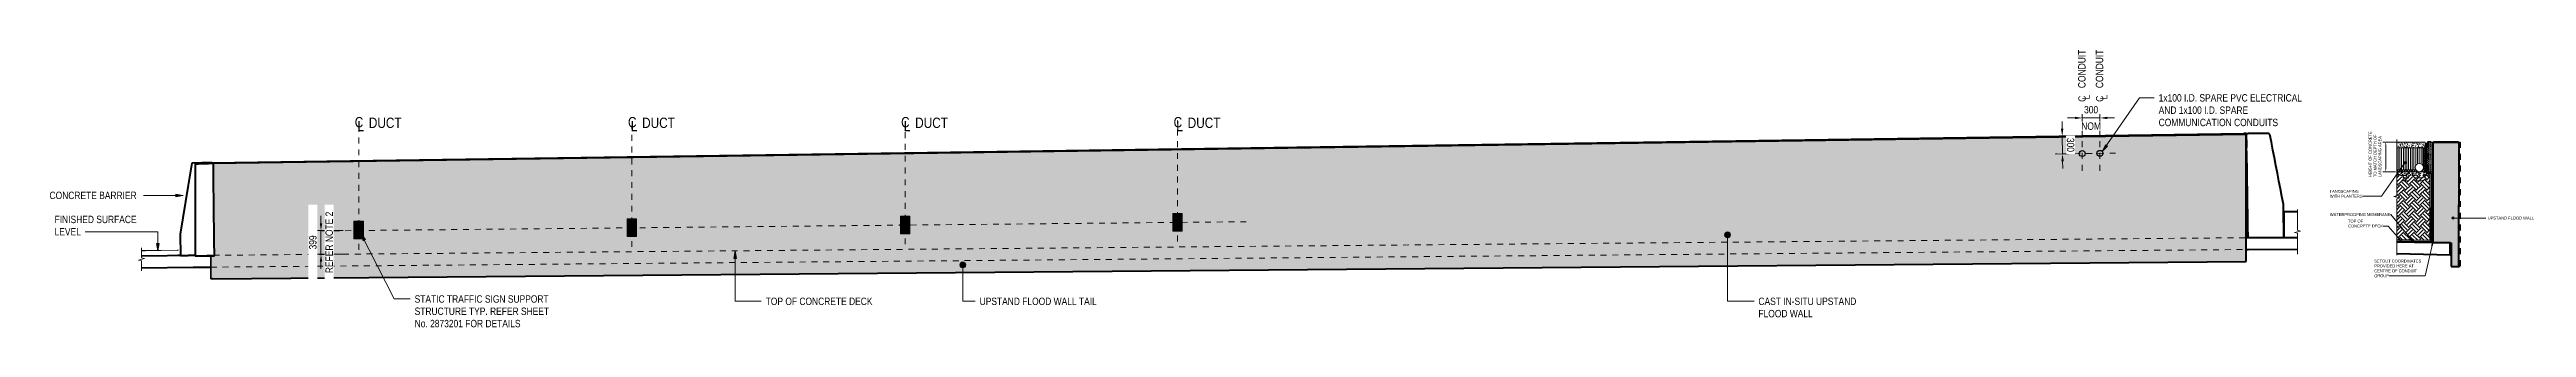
# Model space of a CAD drawing. Header units: metres. Extents: x 311 to 403, y 3 to 1186.
# Drawn here: x 356.38 to 398.44, y 20.37 to 25.07 of the extents above; entities that cross this region are included whole.
import ezdxf

# ---------------------------------------------------------------- set-up
doc = ezdxf.new("R2010")
doc.units = ezdxf.units.M
for name, pattern in [('Dash', [0.00635, 0.003175, -0.003175]), ('JacobsCenter', [0.015, 0.009, -0.0015, 0.003, -0.0015]), ('JacobsDash', [0.0045, 0.003, -0.0015]), ('JacobsDoubleCenter', [0.0255, 0.015, -0.0015, 0.003, -0.0015, 0.003, -0.0015])]:
    doc.linetypes.add(name, pattern=pattern)
doc.layers.get('Defpoints').update_dxf_attribs({"color": 41})
for name, color, linetype, lineweight in [('A-ANNO-DIMS', 7, 'Continuous', 9), ('A-ANNO-NOTE', 7, 'Continuous', 9), ('A-DETL', 7, 'Continuous', 13), ('A-DETL-GENF', 7, 'Continuous', 9), ('A-FLOR', 7, 'Continuous', 50), ('A-FLOR-HDLN', 7, 'JacobsDash', 18), ('A-WALL', 7, 'Continuous', 50), ('A-WALL-HDLN', 7, 'JacobsDash', 18), ('C-TOPO', 7, 'Continuous', 9), ('C-TOPO-HDLN', 7, 'Dash', 9), ('G-ANNO-TEXT', 7, 'Continuous', 9), ('S-BEAM', 7, 'Continuous', 50), ('S-FSTN', 7, 'Continuous', 18)]:
    doc.layers.add(name, color=color, linetype=linetype, lineweight=lineweight)
doc.styles.add('Arial Narrow', font='ARIALN.TTF', dxfattribs={"height": 0.175})
doc.styles.add('Arial Narrow_1', font='ARIALN.TTF', dxfattribs={"height": 0.125})
doc.styles.add('Arial Narrow_3', font='ARIALN.TTF', dxfattribs={"height": 0.05})
doc.dimstyles.new('Dimension_Standard_O__mm_', dxfattribs={"dimscale": 0.3048, "dimtxt": 0.127929, "dimasz": 0.410105, "dimexe": 0.393701, "dimexo": 0.246063, "dimgap": 0.246063, "dimtad": 1, "dimdec": 0, "dimlfac": 1000, "dimzin": 0, "dimdsep": 46, "dimtxsty": 'Arial Narrow_1', "dimsah": 1, "dimcen": 0.09, "dimaunit": 1, "dimadec": 4, "dimazin": 0, "dimtfac": 1, "dimtdec": 4, "dimtix": 1, "dimtmove": 0, "dimatfit": 3, "dimfxl": 1, "dimtvp": 1, "dimtfill": 1, "dimtolj": 1, "dimtzin": 0, "dimlwd": 18, "dimlwe": 18, "dimarcsym": 2})
doc.dimstyles.new('Dimension_Standard_O__mm__1', dxfattribs={"dimscale": 0.3048, "dimtxt": 0.051172, "dimasz": 0.164042, "dimexe": 0.15748, "dimexo": 0.098425, "dimgap": 0.098425, "dimtad": 1, "dimdec": 0, "dimlfac": 1000, "dimzin": 0, "dimdsep": 46, "dimtxsty": 'Arial Narrow_3', "dimsah": 1, "dimcen": 0.09, "dimaunit": 1, "dimadec": 4, "dimazin": 0, "dimtfac": 1, "dimtdec": 4, "dimtix": 1, "dimtmove": 0, "dimatfit": 3, "dimfxl": 1, "dimtvp": 1, "dimtfill": 1, "dimtolj": 1, "dimtzin": 0, "dimlwd": 18, "dimlwe": 18, "dimarcsym": 2})
pattern_1 = [(0, (397.007998, 22.258), (0.00794, 0.01587), [0.00067, -0.0152])]

msp = doc.modelspace()

# ---------------------------------------------------------------- texts
at = {"layer": 'G-ANNO-TEXT', "insert": (395.4094, 22.1941), "char_height": 0.05, "attachment_point": 1, "style": 'Arial Narrow_3', "bg_fill": 3, "box_fill_scale": 1, "bg_fill_color": 256, "bg_fill_transparency": 0}
msp.add_mtext('TOP OF', dxfattribs=at)

# ---------------------------------------------------------------- blocks, each defined once
blk = doc.blocks.new('Barrier Post Column Base Plate-4 Hole - 25mm-9262172-DRG-2873124 - ELEVATION - UPSTAND FLOOD WALL AT SOUTH END')
at = {"layer": 'S-FSTN', "linetype": 'JacobsDash', "lineweight": 9, "true_color": 0xc0c0c0}
h = blk.add_hatch(color=9, dxfattribs=at)
h.paths.add_polyline_path([(327.869, 21.998), (328.029, 21.998), (328.029, 22.298), (327.869, 22.298), (327.869, 22.082)])
h.paths.add_polyline_path([(327.899, 22.026), (327.897, 22.026), (327.895, 22.027), (327.893, 22.029), (327.891, 22.031), (327.89, 22.033), (327.89, 22.035), (327.89, 22.038), (327.891, 22.04), (327.893, 22.042), (327.895, 22.043), (327.897, 22.044), (327.899, 22.045), (327.902, 22.044), (327.904, 22.043), (327.906, 22.042), (327.908, 22.04), (327.908, 22.038), (327.909, 22.035), (327.908, 22.033), (327.908, 22.031), (327.906, 22.029), (327.904, 22.027), (327.902, 22.026)])
h.paths.add_polyline_path([(327.999, 22.026), (327.997, 22.026), (327.995, 22.027), (327.993, 22.029), (327.991, 22.031), (327.99, 22.033), (327.99, 22.035), (327.99, 22.038), (327.991, 22.04), (327.993, 22.042), (327.995, 22.043), (327.997, 22.044), (327.999, 22.045), (328.002, 22.044), (328.004, 22.043), (328.006, 22.042), (328.008, 22.04), (328.008, 22.038), (328.009, 22.035), (328.008, 22.033), (328.008, 22.031), (328.006, 22.029), (328.004, 22.027), (328.002, 22.026)])
h.paths.add_polyline_path([(327.949, 22.078), (327.923, 22.083), (327.899, 22.099), (327.885, 22.121), (327.879, 22.148), (327.885, 22.174), (327.901, 22.198), (327.923, 22.212), (327.949, 22.218), (327.976, 22.212), (327.999, 22.196), (328.014, 22.174), (328.019, 22.148), (328.014, 22.121), (327.999, 22.098), (327.976, 22.083), (327.968, 22.082)])
h.paths.add_polyline_path([(327.949, 22.083), (327.975, 22.088), (327.995, 22.102), (328.009, 22.123), (328.014, 22.148), (328.009, 22.173), (327.995, 22.194), (327.974, 22.208), (327.949, 22.213), (327.924, 22.207), (327.903, 22.194), (327.889, 22.173), (327.884, 22.148), (327.889, 22.123), (327.904, 22.101), (327.924, 22.088), (327.948, 22.083)])
h.paths.add_polyline_path([(327.999, 22.251), (327.997, 22.251), (327.995, 22.252), (327.993, 22.254), (327.991, 22.256), (327.99, 22.258), (327.99, 22.26), (327.99, 22.263), (327.991, 22.265), (327.993, 22.267), (327.995, 22.268), (327.997, 22.269), (327.999, 22.27), (328.002, 22.269), (328.004, 22.268), (328.006, 22.267), (328.008, 22.265), (328.008, 22.263), (328.009, 22.26), (328.008, 22.258), (328.008, 22.256), (328.006, 22.254), (328.004, 22.252), (328.002, 22.251)])
h.paths.add_polyline_path([(327.899, 22.251), (327.897, 22.251), (327.895, 22.252), (327.893, 22.254), (327.891, 22.256), (327.89, 22.258), (327.89, 22.26), (327.89, 22.263), (327.891, 22.265), (327.893, 22.267), (327.895, 22.268), (327.897, 22.269), (327.899, 22.27), (327.902, 22.269), (327.904, 22.268), (327.906, 22.267), (327.908, 22.265), (327.908, 22.263), (327.909, 22.26), (327.908, 22.258), (327.908, 22.256), (327.906, 22.254), (327.904, 22.252), (327.902, 22.251)])
at = {"layer": 'S-FSTN'}
for p, q in [((328.029, 22.298), (327.869, 22.298)), ((327.869, 22.298), (327.869, 21.998)), ((328.029, 21.998), (328.029, 22.298)), ((327.869, 21.998), (328.029, 21.998))]:
    blk.add_line(p, q, dxfattribs=at)
for centre, start_param, end_param in [((327.899, 22.26), 0, 3.141593), ((327.899, 22.035), 0, 3.141593), ((327.899, 22.26), 3.141593, 6.283185), ((327.899, 22.035), 3.141593, 6.283185), ((327.999, 22.26), 0, 3.141593), ((327.999, 22.035), 0, 3.141593), ((327.999, 22.26), 3.141593, 6.283185), ((327.999, 22.035), 3.141593, 6.283185)]:
    blk.add_ellipse(centre, major_axis=(0, 0.0095), ratio=1, start_param=start_param, end_param=end_param, dxfattribs=at)
blk = doc.blocks.new('Barrier Post Column Base Plate-4 Hole - 25mm-V6-DRG-2873124 - ELEVATION - UPSTAND FLOOD WALL AT SOUTH END')
at = {"layer": 'S-FSTN', "linetype": 'JacobsDash', "lineweight": 9, "true_color": 0xc0c0c0}
h = blk.add_hatch(color=9, dxfattribs=at)
h.paths.add_polyline_path([(323.242, 21.953), (323.402, 21.953), (323.402, 22.253), (323.242, 22.253), (323.242, 21.998)])
h.paths.add_polyline_path([(323.372, 21.981), (323.369, 21.981), (323.367, 21.982), (323.365, 21.983), (323.363, 21.985), (323.362, 21.988), (323.362, 21.99), (323.362, 21.993), (323.363, 21.995), (323.365, 21.997), (323.367, 21.998), (323.369, 21.999), (323.372, 22), (323.374, 21.999), (323.376, 21.998), (323.378, 21.997), (323.38, 21.995), (323.381, 21.993), (323.381, 21.99), (323.381, 21.988), (323.38, 21.985), (323.378, 21.983), (323.376, 21.982), (323.374, 21.981)])
h.paths.add_polyline_path([(323.272, 21.981), (323.269, 21.981), (323.267, 21.982), (323.265, 21.983), (323.263, 21.985), (323.262, 21.988), (323.262, 21.99), (323.262, 21.993), (323.263, 21.995), (323.265, 21.997), (323.268, 21.999), (323.269, 21.999), (323.272, 22), (323.274, 21.999), (323.276, 21.998), (323.278, 21.997), (323.28, 21.995), (323.281, 21.993), (323.281, 21.99), (323.281, 21.988), (323.28, 21.985), (323.278, 21.983), (323.276, 21.982), (323.274, 21.981)])
h.paths.add_polyline_path([(323.314, 22.033), (323.288, 22.038), (323.264, 22.054), (323.25, 22.076), (323.244, 22.103), (323.25, 22.129), (323.265, 22.152), (323.288, 22.167), (323.314, 22.172), (323.341, 22.167), (323.364, 22.152), (323.379, 22.129), (323.384, 22.103), (323.378, 22.075), (323.364, 22.053), (323.341, 22.038), (323.339, 22.038)])
h.paths.add_polyline_path([(323.314, 22.038), (323.339, 22.043), (323.36, 22.057), (323.374, 22.078), (323.379, 22.103), (323.374, 22.128), (323.36, 22.148), (323.339, 22.163), (323.314, 22.167), (323.289, 22.163), (323.268, 22.148), (323.254, 22.127), (323.249, 22.103), (323.254, 22.078), (323.269, 22.056), (323.289, 22.043)])
h.paths.add_polyline_path([(323.372, 22.206), (323.369, 22.206), (323.367, 22.207), (323.365, 22.208), (323.363, 22.21), (323.362, 22.213), (323.362, 22.215), (323.362, 22.218), (323.363, 22.22), (323.365, 22.222), (323.367, 22.223), (323.369, 22.224), (323.372, 22.225), (323.374, 22.224), (323.376, 22.223), (323.378, 22.222), (323.38, 22.22), (323.381, 22.218), (323.381, 22.215), (323.381, 22.213), (323.38, 22.21), (323.378, 22.208), (323.376, 22.207), (323.374, 22.206)])
h.paths.add_polyline_path([(323.272, 22.206), (323.269, 22.206), (323.267, 22.207), (323.265, 22.208), (323.263, 22.21), (323.262, 22.213), (323.262, 22.215), (323.262, 22.218), (323.263, 22.22), (323.265, 22.222), (323.267, 22.223), (323.271, 22.225), (323.272, 22.225), (323.274, 22.224), (323.276, 22.223), (323.278, 22.222), (323.28, 22.22), (323.281, 22.218), (323.281, 22.215), (323.281, 22.213), (323.28, 22.21), (323.278, 22.208), (323.276, 22.207), (323.274, 22.206), (323.272, 22.206)])
at = {"layer": 'S-FSTN'}
for p, q in [((323.402, 22.253), (323.242, 22.253)), ((323.242, 22.253), (323.242, 21.953)), ((323.242, 21.953), (323.402, 21.953)), ((323.402, 21.953), (323.402, 22.253))]:
    blk.add_line(p, q, dxfattribs=at)
for centre, start_param, end_param in [((323.272, 22.215), 0, 3.141593), ((323.272, 21.99), 0, 3.141593), ((323.272, 22.215), 3.141593, 6.283185), ((323.272, 21.99), 3.141593, 6.283185), ((323.372, 22.215), 0, 3.141593), ((323.372, 21.99), 0, 3.141593), ((323.372, 22.215), 3.141593, 6.283185), ((323.372, 21.99), 3.141593, 6.283185)]:
    blk.add_ellipse(centre, major_axis=(0, 0.0095), ratio=1, start_param=start_param, end_param=end_param, dxfattribs=at)
blk = doc.blocks.new('Barrier Post Column Base Plate-4 Hole - 25mm-V7-DRG-2873124 - ELEVATION - UPSTAND FLOOD WALL AT SOUTH END')
at = {"layer": 'S-FSTN', "linetype": 'JacobsDash', "lineweight": 9, "true_color": 0xc0c0c0}
h = blk.add_hatch(color=9, dxfattribs=at)
h.paths.add_polyline_path([(318.764, 21.907), (318.764, 22.207), (318.604, 22.207), (318.604, 21.907), (318.709, 21.907)])
h.paths.add_polyline_path([(318.634, 21.935), (318.632, 21.936), (318.63, 21.937), (318.628, 21.938), (318.626, 21.94), (318.625, 21.943), (318.625, 21.945), (318.625, 21.947), (318.626, 21.95), (318.628, 21.952), (318.63, 21.953), (318.632, 21.954), (318.636, 21.954), (318.637, 21.954), (318.639, 21.953), (318.641, 21.952), (318.643, 21.95), (318.644, 21.947), (318.644, 21.945), (318.644, 21.943), (318.643, 21.94), (318.641, 21.938), (318.639, 21.937), (318.636, 21.936)])
h.paths.add_polyline_path([(318.734, 21.935), (318.732, 21.936), (318.73, 21.937), (318.728, 21.938), (318.726, 21.94), (318.725, 21.943), (318.725, 21.945), (318.725, 21.947), (318.726, 21.95), (318.728, 21.952), (318.73, 21.953), (318.732, 21.954), (318.734, 21.954), (318.737, 21.954), (318.739, 21.953), (318.741, 21.952), (318.743, 21.95), (318.744, 21.947), (318.744, 21.945), (318.744, 21.943), (318.743, 21.94), (318.741, 21.938), (318.739, 21.937), (318.737, 21.936)])
h.paths.add_polyline_path([(318.679, 21.988), (318.653, 21.993), (318.629, 22.009), (318.615, 22.031), (318.609, 22.057), (318.615, 22.084), (318.63, 22.107), (318.653, 22.122), (318.679, 22.127), (318.706, 22.122), (318.729, 22.107), (318.744, 22.084), (318.749, 22.057), (318.744, 22.031), (318.729, 22.008), (318.706, 21.993), (318.704, 21.993)])
h.paths.add_polyline_path([(318.679, 21.993), (318.705, 21.998), (318.725, 22.012), (318.739, 22.033), (318.744, 22.057), (318.739, 22.082), (318.725, 22.103), (318.704, 22.117), (318.679, 22.122), (318.654, 22.117), (318.633, 22.103), (318.619, 22.082), (318.614, 22.057), (318.619, 22.033), (318.634, 22.011), (318.654, 21.998)])
h.paths.add_polyline_path([(318.634, 22.16), (318.632, 22.161), (318.63, 22.162), (318.628, 22.163), (318.626, 22.165), (318.625, 22.168), (318.625, 22.17), (318.625, 22.172), (318.626, 22.175), (318.628, 22.177), (318.63, 22.178), (318.632, 22.179), (318.634, 22.179), (318.637, 22.179), (318.639, 22.178), (318.641, 22.177), (318.643, 22.175), (318.644, 22.172), (318.644, 22.17), (318.644, 22.168), (318.643, 22.165), (318.641, 22.163), (318.639, 22.162), (318.637, 22.161)])
h.paths.add_polyline_path([(318.734, 22.16), (318.732, 22.161), (318.73, 22.162), (318.728, 22.163), (318.726, 22.165), (318.725, 22.168), (318.725, 22.17), (318.725, 22.172), (318.726, 22.175), (318.728, 22.177), (318.73, 22.178), (318.732, 22.179), (318.734, 22.179), (318.737, 22.179), (318.739, 22.178), (318.741, 22.177), (318.743, 22.175), (318.744, 22.172), (318.744, 22.17), (318.744, 22.168), (318.743, 22.165), (318.741, 22.163), (318.739, 22.162), (318.737, 22.161)])
at = {"layer": 'S-FSTN'}
for p, q in [((318.764, 22.207), (318.604, 22.207)), ((318.604, 22.207), (318.604, 21.907)), ((318.604, 21.907), (318.764, 21.907)), ((318.764, 21.907), (318.764, 22.207))]:
    blk.add_line(p, q, dxfattribs=at)
for centre, start_param, end_param in [((318.634, 22.17), 0, 3.141593), ((318.634, 21.945), 0, 3.141593), ((318.634, 22.17), 3.141593, 6.283185), ((318.634, 21.945), 3.141593, 6.283185), ((318.734, 22.17), 0, 3.141593), ((318.734, 21.945), 0, 3.141593), ((318.734, 22.17), 3.141593, 6.283185), ((318.734, 21.945), 3.141593, 6.283185)]:
    blk.add_ellipse(centre, major_axis=(0, 0.0095), ratio=1, start_param=start_param, end_param=end_param, dxfattribs=at)
blk = doc.blocks.new('Barrier Post Column Base Plate-4 Hole - 25mm-V8-DRG-2873124 - ELEVATION - UPSTAND FLOOD WALL AT SOUTH END')
at = {"layer": 'S-FSTN', "linetype": 'JacobsDash', "lineweight": 9, "true_color": 0xc0c0c0}
h = blk.add_hatch(color=9, dxfattribs=at)
h.paths.add_polyline_path([(314.074, 21.868), (314.124, 21.868), (314.124, 22.168), (313.964, 22.168), (313.964, 21.868)])
h.paths.add_polyline_path([(313.994, 21.896), (313.992, 21.897), (313.99, 21.898), (313.988, 21.899), (313.986, 21.901), (313.985, 21.903), (313.985, 21.906), (313.985, 21.908), (313.986, 21.911), (313.988, 21.913), (313.991, 21.915), (313.992, 21.915), (313.995, 21.915), (313.997, 21.915), (313.999, 21.914), (314.001, 21.913), (314.003, 21.911), (314.003, 21.908), (314.004, 21.906), (314.003, 21.903), (314.003, 21.901), (314.001, 21.899), (313.999, 21.898), (313.997, 21.897)])
h.paths.add_polyline_path([(314.094, 21.896), (314.092, 21.897), (314.09, 21.898), (314.088, 21.899), (314.086, 21.901), (314.085, 21.903), (314.085, 21.906), (314.085, 21.908), (314.086, 21.911), (314.088, 21.913), (314.091, 21.915), (314.094, 21.915), (314.094, 21.915), (314.097, 21.915), (314.099, 21.914), (314.101, 21.913), (314.103, 21.911), (314.103, 21.908), (314.104, 21.906), (314.103, 21.903), (314.103, 21.901), (314.101, 21.899), (314.099, 21.898), (314.097, 21.897)])
h.paths.add_polyline_path([(314.044, 21.939), (314.018, 21.944), (313.994, 21.96), (313.98, 21.982), (313.974, 22.008), (313.98, 22.035), (313.996, 22.059), (314.018, 22.073), (314.044, 22.078), (314.071, 22.073), (314.094, 22.057), (314.109, 22.035), (314.114, 22.008), (314.108, 21.981), (314.094, 21.959), (314.071, 21.944), (314.069, 21.943)])
h.paths.add_polyline_path([(314.044, 21.944), (314.069, 21.948), (314.09, 21.963), (314.104, 21.984), (314.109, 22.008), (314.104, 22.033), (314.09, 22.055), (314.069, 22.068), (314.044, 22.073), (314.019, 22.068), (313.998, 22.054), (313.984, 22.033), (313.979, 22.008), (313.984, 21.984), (313.999, 21.962), (314.019, 21.948), (314.043, 21.944)])
h.paths.add_polyline_path([(314.094, 22.121), (314.092, 22.122), (314.09, 22.123), (314.088, 22.124), (314.086, 22.126), (314.085, 22.128), (314.085, 22.131), (314.085, 22.133), (314.086, 22.136), (314.088, 22.138), (314.09, 22.139), (314.092, 22.14), (314.094, 22.14), (314.097, 22.14), (314.099, 22.139), (314.101, 22.138), (314.103, 22.136), (314.103, 22.133), (314.104, 22.131), (314.103, 22.128), (314.103, 22.126), (314.101, 22.124), (314.099, 22.123), (314.097, 22.122)])
h.paths.add_polyline_path([(313.994, 22.121), (313.992, 22.122), (313.99, 22.123), (313.988, 22.124), (313.986, 22.126), (313.985, 22.128), (313.985, 22.131), (313.985, 22.133), (313.986, 22.136), (313.988, 22.138), (313.99, 22.139), (313.992, 22.14), (313.994, 22.14), (313.997, 22.14), (313.999, 22.139), (314.001, 22.138), (314.003, 22.136), (314.003, 22.133), (314.004, 22.131), (314.003, 22.128), (314.003, 22.126), (314.001, 22.124), (313.999, 22.123), (313.997, 22.122)])
at = {"layer": 'S-FSTN'}
for p, q in [((314.124, 22.168), (313.964, 22.168)), ((313.964, 22.168), (313.964, 21.868)), ((314.124, 21.868), (314.124, 22.168)), ((313.964, 21.868), (314.124, 21.868))]:
    blk.add_line(p, q, dxfattribs=at)
for centre, start_param, end_param in [((313.994, 22.131), 0, 3.141593), ((313.994, 21.906), 0, 3.141593), ((313.994, 22.131), 3.141593, 6.283185), ((313.994, 21.906), 3.141593, 6.283185), ((314.094, 22.131), 0, 3.141593), ((314.094, 21.906), 0, 3.141593), ((314.094, 22.131), 3.141593, 6.283185), ((314.094, 21.906), 3.141593, 6.283185)]:
    blk.add_ellipse(centre, major_axis=(0, 0.0095), ratio=1, start_param=start_param, end_param=end_param, dxfattribs=at)
blk = doc.blocks.new('Walls 2 - Walls 2-6845191-DRG-2873124 - ELEVATION - UPSTAND FLOOD WALL AT SOUTH END')
at = {"layer": 'A-WALL', "lineweight": 35, "true_color": 0xc0c0c0}
for points in [[(311.566, 23.143), (346.097, 23.638), (346.094, 23.653), (311.56, 23.157), (311.563, 23.146), (311.566, 23.143)], [(311.542, 23.157), (311.563, 23.157), (311.542, 23.158)]]:
    blk.add_hatch(color=9, dxfattribs=at).paths.add_polyline_path(points)
h = blk.add_hatch(color=9, dxfattribs=at)
h.paths.add_polyline_path([(311.562, 21.188), (346.096, 21.487), (346.097, 23.638), (311.566, 23.143), (311.576, 23.133), (311.594, 21.58), (311.563, 21.579), (311.563, 21.578)])
h.paths.add_polyline_path([(314.094, 21.868), (313.964, 21.868), (313.964, 22.168), (314.124, 22.168), (314.124, 21.868), (314.097, 21.868)])
h.paths.add_polyline_path([(313.994, 21.896), (313.997, 21.897), (313.999, 21.898), (314.001, 21.9), (314.003, 21.901), (314.003, 21.903), (314.004, 21.906), (314.003, 21.908), (314.003, 21.911), (314.001, 21.913), (313.997, 21.915), (313.997, 21.915), (313.994, 21.915), (313.991, 21.915), (313.99, 21.914), (313.988, 21.913), (313.986, 21.911), (313.985, 21.908), (313.985, 21.906), (313.985, 21.903), (313.986, 21.901), (313.988, 21.899), (313.99, 21.898), (313.992, 21.897)])
h.paths.add_polyline_path([(314.094, 21.896), (314.097, 21.897), (314.099, 21.898), (314.102, 21.901), (314.103, 21.901), (314.103, 21.903), (314.104, 21.906), (314.103, 21.908), (314.103, 21.911), (314.101, 21.913), (314.097, 21.915), (314.097, 21.915), (314.094, 21.915), (314.091, 21.915), (314.09, 21.914), (314.088, 21.913), (314.086, 21.911), (314.085, 21.908), (314.085, 21.906), (314.085, 21.903), (314.086, 21.901), (314.088, 21.899), (314.09, 21.898), (314.092, 21.897)])
h.paths.add_polyline_path([(318.73, 21.907), (318.604, 21.907), (318.604, 22.207), (318.764, 22.207), (318.764, 21.907), (318.732, 21.907)])
h.paths.add_polyline_path([(318.734, 21.935), (318.737, 21.936), (318.739, 21.937), (318.742, 21.94), (318.743, 21.94), (318.744, 21.943), (318.744, 21.945), (318.744, 21.947), (318.743, 21.95), (318.741, 21.952), (318.739, 21.953), (318.737, 21.954), (318.734, 21.954), (318.732, 21.954), (318.73, 21.953), (318.728, 21.952), (318.726, 21.95), (318.725, 21.947), (318.725, 21.945), (318.725, 21.943), (318.726, 21.94), (318.728, 21.938), (318.73, 21.937), (318.732, 21.936)])
h.paths.add_polyline_path([(318.634, 21.935), (318.637, 21.936), (318.639, 21.937), (318.641, 21.939), (318.643, 21.94), (318.644, 21.943), (318.644, 21.945), (318.644, 21.947), (318.643, 21.95), (318.641, 21.952), (318.639, 21.953), (318.636, 21.954), (318.634, 21.954), (318.632, 21.954), (318.63, 21.953), (318.628, 21.952), (318.626, 21.95), (318.625, 21.947), (318.625, 21.945), (318.625, 21.943), (318.626, 21.94), (318.628, 21.938), (318.63, 21.937), (318.632, 21.936)])
h.paths.add_polyline_path([(323.372, 21.953), (323.242, 21.953), (323.242, 22.253), (323.402, 22.253), (323.402, 21.953), (323.374, 21.953)])
h.paths.add_polyline_path([(323.372, 21.981), (323.374, 21.981), (323.376, 21.982), (323.378, 21.983), (323.38, 21.985), (323.381, 21.988), (323.381, 21.99), (323.381, 21.993), (323.38, 21.995), (323.378, 21.997), (323.376, 21.998), (323.374, 21.999), (323.372, 22), (323.369, 21.999), (323.367, 21.998), (323.365, 21.997), (323.363, 21.995), (323.362, 21.993), (323.362, 21.99), (323.362, 21.988), (323.363, 21.985), (323.365, 21.983), (323.367, 21.982), (323.369, 21.981)])
h.paths.add_polyline_path([(323.272, 21.981), (323.274, 21.981), (323.276, 21.982), (323.279, 21.984), (323.28, 21.985), (323.281, 21.988), (323.281, 21.99), (323.281, 21.993), (323.28, 21.995), (323.278, 21.997), (323.276, 21.998), (323.274, 21.999), (323.272, 22), (323.269, 21.999), (323.267, 21.998), (323.265, 21.997), (323.263, 21.995), (323.262, 21.993), (323.262, 21.99), (323.262, 21.988), (323.263, 21.985), (323.265, 21.983), (323.267, 21.982), (323.269, 21.981)])
h.paths.add_polyline_path([(327.997, 21.998), (327.869, 21.998), (327.869, 22.298), (328.029, 22.298), (328.029, 21.998), (327.999, 21.998)])
h.paths.add_polyline_path([(327.999, 22.026), (328.002, 22.026), (328.004, 22.027), (328.007, 22.03), (328.008, 22.031), (328.008, 22.033), (328.009, 22.035), (328.008, 22.038), (328.008, 22.04), (328.006, 22.042), (328.004, 22.043), (328.002, 22.044), (327.999, 22.045), (327.997, 22.044), (327.995, 22.043), (327.993, 22.042), (327.991, 22.04), (327.99, 22.038), (327.99, 22.035), (327.99, 22.033), (327.991, 22.031), (327.993, 22.029), (327.995, 22.027), (327.997, 22.026)])
h.paths.add_polyline_path([(327.899, 22.026), (327.902, 22.026), (327.904, 22.027), (327.906, 22.029), (327.908, 22.031), (327.908, 22.033), (327.909, 22.035), (327.908, 22.038), (327.908, 22.04), (327.906, 22.042), (327.904, 22.043), (327.902, 22.044), (327.899, 22.045), (327.897, 22.044), (327.895, 22.043), (327.893, 22.042), (327.891, 22.04), (327.89, 22.038), (327.89, 22.035), (327.89, 22.033), (327.891, 22.031), (327.893, 22.029), (327.895, 22.027), (327.897, 22.026)])
h.paths.add_polyline_path([(313.994, 22.121), (313.997, 22.122), (313.999, 22.123), (314.001, 22.124), (314.003, 22.126), (314.003, 22.128), (314.004, 22.131), (314.003, 22.133), (314.001, 22.137), (314.001, 22.138), (313.999, 22.139), (313.997, 22.14), (313.994, 22.14), (313.992, 22.14), (313.99, 22.139), (313.988, 22.138), (313.986, 22.136), (313.985, 22.133), (313.985, 22.131), (313.985, 22.128), (313.986, 22.126), (313.988, 22.124), (313.99, 22.123), (313.992, 22.122)])
h.paths.add_polyline_path([(314.094, 22.121), (314.097, 22.122), (314.099, 22.123), (314.101, 22.124), (314.103, 22.126), (314.103, 22.128), (314.104, 22.131), (314.103, 22.133), (314.103, 22.136), (314.101, 22.138), (314.099, 22.139), (314.097, 22.14), (314.094, 22.14), (314.092, 22.14), (314.089, 22.139), (314.088, 22.138), (314.086, 22.136), (314.085, 22.133), (314.085, 22.131), (314.085, 22.128), (314.086, 22.126), (314.088, 22.124), (314.09, 22.123), (314.092, 22.122)])
h.paths.add_polyline_path([(318.734, 22.16), (318.737, 22.161), (318.739, 22.162), (318.741, 22.163), (318.743, 22.165), (318.744, 22.168), (318.744, 22.17), (318.744, 22.172), (318.743, 22.175), (318.741, 22.177), (318.739, 22.178), (318.737, 22.179), (318.734, 22.179), (318.732, 22.179), (318.73, 22.178), (318.728, 22.177), (318.726, 22.175), (318.725, 22.172), (318.725, 22.17), (318.725, 22.168), (318.726, 22.165), (318.728, 22.163), (318.73, 22.162), (318.732, 22.161)])
h.paths.add_polyline_path([(318.634, 22.16), (318.637, 22.161), (318.639, 22.162), (318.641, 22.163), (318.643, 22.165), (318.644, 22.168), (318.644, 22.17), (318.644, 22.172), (318.641, 22.176), (318.641, 22.177), (318.639, 22.178), (318.637, 22.179), (318.634, 22.179), (318.632, 22.179), (318.63, 22.178), (318.628, 22.177), (318.626, 22.175), (318.625, 22.172), (318.625, 22.17), (318.625, 22.168), (318.626, 22.165), (318.628, 22.163), (318.63, 22.162), (318.632, 22.161)])
h.paths.add_polyline_path([(323.272, 22.206), (323.274, 22.206), (323.276, 22.207), (323.278, 22.208), (323.28, 22.21), (323.281, 22.213), (323.281, 22.215), (323.281, 22.218), (323.279, 22.221), (323.278, 22.222), (323.276, 22.223), (323.274, 22.224), (323.271, 22.225), (323.269, 22.224), (323.267, 22.223), (323.265, 22.222), (323.263, 22.22), (323.262, 22.218), (323.262, 22.215), (323.262, 22.213), (323.263, 22.21), (323.265, 22.208), (323.267, 22.207), (323.271, 22.206)])
h.paths.add_polyline_path([(323.372, 22.206), (323.374, 22.206), (323.376, 22.207), (323.378, 22.208), (323.38, 22.21), (323.381, 22.213), (323.381, 22.215), (323.381, 22.218), (323.38, 22.22), (323.378, 22.222), (323.376, 22.223), (323.374, 22.224), (323.372, 22.225), (323.369, 22.224), (323.367, 22.223), (323.365, 22.222), (323.363, 22.22), (323.362, 22.218), (323.362, 22.215), (323.362, 22.213), (323.363, 22.21), (323.365, 22.208), (323.367, 22.207), (323.369, 22.206)])
h.paths.add_polyline_path([(327.899, 22.251), (327.902, 22.251), (327.904, 22.252), (327.906, 22.254), (327.908, 22.256), (327.908, 22.258), (327.909, 22.26), (327.908, 22.263), (327.906, 22.267), (327.906, 22.267), (327.904, 22.268), (327.902, 22.269), (327.899, 22.27), (327.897, 22.269), (327.895, 22.268), (327.893, 22.267), (327.891, 22.265), (327.89, 22.263), (327.89, 22.26), (327.89, 22.258), (327.891, 22.256), (327.893, 22.254), (327.895, 22.252), (327.897, 22.251)])
h.paths.add_polyline_path([(327.999, 22.251), (328.002, 22.251), (328.004, 22.252), (328.006, 22.254), (328.008, 22.256), (328.008, 22.258), (328.009, 22.26), (328.008, 22.263), (328.008, 22.265), (328.006, 22.267), (328.004, 22.268), (328.002, 22.269), (327.999, 22.27), (327.997, 22.269), (327.994, 22.268), (327.993, 22.267), (327.991, 22.265), (327.99, 22.263), (327.99, 22.26), (327.99, 22.258), (327.991, 22.256), (327.993, 22.254), (327.995, 22.252), (327.997, 22.251)])
h = blk.add_hatch(color=9, dxfattribs=at)
h.paths.add_polyline_path([(311.534, 21.188), (311.562, 21.188), (311.563, 21.58), (311.534, 21.579), (311.534, 21.578)])
h.paths.add_polyline_path([(311.562, 23.146), (311.56, 23.157), (311.542, 23.157), (311.542, 23.15), (311.552, 23.15), (311.561, 23.148)])
at = {"layer": 'A-DETL', "lineweight": 35}
blk.add_line((311.534, 21.188), (311.534, 21.588), dxfattribs=at)
at = {"layer": 'A-WALL'}
for p, q in [((311.542, 23.158), (346.054, 23.653)), ((311.56, 23.157), (346.094, 23.653)), ((346.097, 23.638), (311.566, 23.143)), ((346.094, 23.653), (346.054, 23.653)), ((346.097, 23.638), (346.094, 23.653)), ((346.096, 21.487), (346.097, 23.638)), ((311.542, 23.157), (311.56, 23.157)), ((311.56, 23.157), (311.562, 23.146)), ((311.562, 21.188), (346.096, 21.487)), ((311.562, 21.188), (311.534, 21.188))]:
    blk.add_line(p, q, dxfattribs=at)
at = {"layer": 'A-WALL-HDLN'}
for p, q in [((311.514, 23.157), (311.514, 23.157)), ((311.514, 23.157), (311.514, 23.157)), ((311.514, 23.157), (311.542, 23.157)), ((311.515, 23.157), (311.542, 23.158)), ((311.562, 23.146), (311.563, 23.142)), ((311.566, 23.143), (311.563, 23.142)), ((311.516, 21.59), (311.514, 21.59)), ((311.514, 21.59), (311.514, 21.59)), ((311.534, 21.588), (311.517, 21.59))]:
    blk.add_line(p, q, dxfattribs=at)
blk = doc.blocks.new('CS_DET_BreakLine_ViewScale - Std Break-8561190-DRG-2873124 - ELEVATION - UPSTAND FLOOD WALL AT SOUTH END')
at = {"layer": 'A-DETL-GENF'}
for p, q in [((346.966, 22.368), (346.966, 22.013)), ((347.016, 22.001), (346.916, 21.976)), ((346.916, 21.976), (346.966, 21.963)), ((346.966, 22.013), (347.016, 22.001)), ((346.966, 21.963), (346.966, 21.608))]:
    blk.add_line(p, q, dxfattribs=at)
blk = doc.blocks.new('CS_DET_BreakLine_ViewScale - Std Break-6881856-DRG-2873124 - ELEVATION - UPSTAND FLOOD WALL AT SOUTH END')
at = {"layer": 'A-DETL-GENF'}
for p, q in [((310.305, 21.509), (310.405, 21.534)), ((310.355, 21.496), (310.305, 21.509)), ((310.355, 21.546), (310.355, 21.717)), ((310.405, 21.534), (310.355, 21.546)), ((310.355, 21.326), (310.355, 21.496))]:
    blk.add_line(p, q, dxfattribs=at)
blk = doc.blocks.new('CS_Annot_Centreline Symbol - CS_Annot_Centreline Symbol-1494376-DRG-2873124 - ELEVATION - UPSTAND FLOOD WALL AT SOUTH END')
at = {"layer": 'A-ANNO-NOTE', "char_height": 0.175, "attachment_point": 1, "style": 'Arial Narrow'}
for s, insert, width in [('C  ', (313.977, 23.933), 0.31266), ('L', (314.024, 23.867), 0.0962)]:
    blk.add_mtext(s, dxfattribs=dict(at, insert=insert, width=width))
blk = doc.blocks.new('DIMBLOCK9-DRG-2873124 - ELEVATION - UPSTAND FLOOD WALL AT SOUTH END')
at = {"layer": 'A-ANNO-DIMS', "color": 0, "lineweight": 18, "transparency": 16777216}
for p, q in [((361.363, 22.007), (360.868, 22.007)), ((360.988, 22.132), (360.988, 22.257)), ((360.988, 21.609), (360.988, 22.007)), ((361.363, 21.609), (360.868, 21.609)), ((360.988, 21.484), (360.988, 21.359))]:
    blk.add_line(p, q, dxfattribs=at)
at = {"layer": 'A-ANNO-DIMS', "color": 0, "transparency": 16777216}
for points in [[(360.968, 22.132), (361.009, 22.132), (360.988, 22.007)], [(360.968, 21.484), (361.009, 21.484), (360.988, 21.609)]]:
    blk.add_solid(points, dxfattribs=at)
at = {"layer": 'Defpoints', "color": 0, "transparency": 16777216}
for p in [(361.438, 22.007), (361.438, 21.609)]:
    blk.add_point(p, dxfattribs=at)
at = {"layer": 'A-ANNO-DIMS', "color": 0, "lineweight": 18, "transparency": 16777216, "insert": (360.85, 21.808), "char_height": 0.125, "width": 1.25248, "attachment_point": 5, "rotation": 90, "style": 'Arial Narrow_1', "bg_fill": 3, "box_fill_scale": 1.1, "bg_fill_color": 256, "bg_fill_true_color": 13158600, "bg_fill_transparency": 0}
blk.add_mtext('\\A1;399', dxfattribs=at)
at = {"layer": 'A-ANNO-DIMS', "color": 0, "lineweight": 18, "transparency": 16777216, "insert": (361.128, 21.808), "char_height": 0.125, "width": 1.25248, "attachment_point": 5, "rotation": 90, "style": 'Arial Narrow_1', "bg_fill": 3, "box_fill_scale": 1.1, "bg_fill_color": 256, "bg_fill_true_color": 13158600, "bg_fill_transparency": 0}
blk.add_mtext('\\A1;REFER NOTE 2', dxfattribs=at)
at = {"layer": 'Defpoints', "color": 0, "transparency": 16777216}
blk.add_point((360.988, 22.007), dxfattribs=at)
blk = doc.blocks.new('DIMBLOCK10-DRG-2873124 - ELEVATION - UPSTAND FLOOD WALL AT SOUTH END')
at = {"layer": 'A-ANNO-DIMS', "color": 0, "lineweight": 18, "transparency": 16777216}
for p, q in [((390.896, 23.904), (390.896, 24.037)), ((391.196, 23.904), (391.196, 24.037)), ((390.771, 23.917), (390.646, 23.917)), ((391.196, 23.917), (390.896, 23.917)), ((391.321, 23.917), (391.446, 23.917))]:
    blk.add_line(p, q, dxfattribs=at)
at = {"layer": 'A-ANNO-DIMS', "color": 0, "transparency": 16777216}
for points in [[(390.771, 23.938), (390.771, 23.897), (390.896, 23.917)], [(391.321, 23.938), (391.321, 23.897), (391.196, 23.917)]]:
    blk.add_solid(points, dxfattribs=at)
at = {"layer": 'A-ANNO-DIMS', "color": 0, "lineweight": 18, "transparency": 16777216, "insert": (391.046, 24.056), "char_height": 0.125, "width": 0.40206, "attachment_point": 5, "style": 'Arial Narrow_1', "bg_fill": 3, "box_fill_scale": 1.1, "bg_fill_color": 256, "bg_fill_true_color": 13158600, "bg_fill_transparency": 0}
blk.add_mtext('\\A1;300', dxfattribs=at)
at = {"layer": 'A-ANNO-DIMS', "color": 0, "lineweight": 18, "transparency": 16777216, "insert": (391.046, 23.778), "char_height": 0.125, "width": 0.40206, "attachment_point": 5, "style": 'Arial Narrow_1', "bg_fill": 3, "box_fill_scale": 1.1, "bg_fill_color": 256, "bg_fill_true_color": 13158600, "bg_fill_transparency": 0}
blk.add_mtext('\\A1;NOM', dxfattribs=at)
at = {"layer": 'Defpoints', "color": 0, "transparency": 16777216}
for p in [(390.896, 23.917), (390.896, 23.829), (391.196, 23.829)]:
    blk.add_point(p, dxfattribs=at)
blk = doc.blocks.new('CS_Annot_Centreline Symbol1 - CS_Annot_Centreline Symbol-5070896-DRG-2873124 - ELEVATION - UPSTAND FLOOD WALL AT SOUTH END')
at = {"layer": 'A-ANNO-NOTE', "char_height": 0.125, "attachment_point": 1, "rotation": 90, "style": 'Arial Narrow_1'}
for s, insert, width in [('C  ', (343.246, 24.191), 0.22046), ('L', (343.313, 24.23), 0.0962)]:
    blk.add_mtext(s, dxfattribs=dict(at, insert=insert, width=width))
blk = doc.blocks.new('DIMBLOCK11-DRG-2873124 - ELEVATION - UPSTAND FLOOD WALL AT SOUTH END')
at = {"layer": 'A-ANNO-DIMS', "color": 0, "lineweight": 18, "transparency": 16777216}
for p, q in [((390.638, 23.609), (390.436, 23.606)), ((390.554, 23.733), (390.552, 23.858)), ((390.556, 23.608), (390.56, 23.308)), ((390.573, 23.308), (390.44, 23.306)), ((390.562, 23.183), (390.564, 23.058))]:
    blk.add_line(p, q, dxfattribs=at)
at = {"layer": 'A-ANNO-DIMS', "color": 0, "transparency": 16777216}
for points in [[(390.575, 23.733), (390.533, 23.733), (390.556, 23.608)], [(390.583, 23.184), (390.541, 23.183), (390.56, 23.308)]]:
    blk.add_solid(points, dxfattribs=at)
at = {"layer": 'A-ANNO-DIMS', "color": 0, "lineweight": 18, "transparency": 16777216, "insert": (390.697, 23.46), "char_height": 0.125, "width": 0.2851, "attachment_point": 5, "rotation": 270.8224, "style": 'Arial Narrow_1', "bg_fill": 3, "box_fill_scale": 1.1, "bg_fill_color": 256, "bg_fill_true_color": 13158600, "bg_fill_transparency": 0}
blk.add_mtext('\\A1;300', dxfattribs=at)
at = {"layer": 'Defpoints', "color": 0, "transparency": 16777216}
for p in [(390.713, 23.61), (390.56, 23.308), (390.648, 23.309)]:
    blk.add_point(p, dxfattribs=at)
blk = doc.blocks.new('Walls 2 - Walls 2-6845191-DRG-2873124 - SECTION 2')
at = {"layer": 'A-WALL', "linetype": 'JacobsDash', "lineweight": 18, "true_color": 0xc0c0c0}
for points in [[(-1182.22, 21.4), (-1182.216, 23.493), (-1182.231, 23.508), (-1182.646, 23.509), (-1182.661, 23.494), (-1182.661, 23.49), (-1182.661, 23.006), (-1182.662, 23.006), (-1182.664, 21.807), (-1182.349, 21.8), (-1182.35, 21.4), (-1182.349, 21.4)], [(-1182.231, 23.508), (-1182.231, 23.508), (-1182.349, 23.508)], [(-1182.216, 23.493), (-1182.216, 23.493), (-1182.217, 23.494)]]:
    blk.add_hatch(color=9, dxfattribs=at).paths.add_polyline_path(points)
at = {"layer": 'A-WALL'}
for p, q in [((-1182.661, 23.494), (-1182.664, 21.807)), ((-1182.661, 23.494), (-1182.646, 23.509)), ((-1182.646, 23.509), (-1182.661, 23.494)), ((-1182.661, 23.494), (-1182.661, 23.494)), ((-1182.646, 23.509), (-1182.231, 23.508)), ((-1182.231, 23.508), (-1182.646, 23.509)), ((-1182.646, 23.509), (-1182.646, 23.509)), ((-1182.231, 23.508), (-1182.216, 23.493)), ((-1182.216, 23.493), (-1182.231, 23.508)), ((-1182.231, 23.508), (-1182.231, 23.508)), ((-1182.22, 21.4), (-1182.216, 23.493)), ((-1182.216, 23.493), (-1182.216, 23.493)), ((-1182.664, 21.807), (-1182.349, 21.8)), ((-1182.664, 21.807), (-1182.664, 21.807)), ((-1182.349, 21.8), (-1182.35, 21.4)), ((-1182.35, 21.4), (-1182.22, 21.4))]:
    blk.add_line(p, q, dxfattribs=at)
blk = doc.blocks.new('CS_DET_BreakLine_ViewScale - Std Break-6948473-DRG-2873124 - SECTION 2')
at = {"layer": 'A-DETL-GENF'}
for p, q in [((-1183.275, 22.599), (-1183.275, 23.554)), ((-1183.325, 22.586), (-1183.275, 22.599)), ((-1183.225, 22.561), (-1183.325, 22.586)), ((-1183.275, 22.549), (-1183.225, 22.561)), ((-1183.275, 21.594), (-1183.275, 22.549))]:
    blk.add_line(p, q, dxfattribs=at)
blk = doc.blocks.new('DIMBLOCK12-DRG-2873124 - SECTION 2')
at = {"layer": 'A-ANNO-DIMS', "color": 0, "lineweight": 18, "transparency": 16777216}
for p, q in [((396.69, 23.509), (396, 23.509)), ((396.048, 23.056), (396.048, 23.459)), ((396.214, 23.006), (396, 23.006))]:
    blk.add_line(p, q, dxfattribs=at)
at = {"layer": 'A-ANNO-DIMS', "color": 0, "transparency": 16777216}
for points in [[(396.04, 23.459), (396.057, 23.459), (396.048, 23.509)], [(396.04, 23.056), (396.057, 23.056), (396.048, 23.006)]]:
    blk.add_solid(points, dxfattribs=at)
at = {"layer": 'Defpoints', "color": 0, "transparency": 16777216}
for p in [(396.048, 23.509), (396.72, 23.509), (396.244, 23.006)]:
    blk.add_point(p, dxfattribs=at)
at = {"layer": 'A-ANNO-DIMS', "color": 0, "lineweight": 18, "transparency": 16777216, "insert": (395.989, 23.257), "char_height": 0.05, "attachment_point": 5, "rotation": 90, "style": 'Arial Narrow_3', "bg_fill": 3, "box_fill_scale": 1.1, "bg_fill_color": 256, "bg_fill_true_color": 13158600, "bg_fill_transparency": 0}
blk.add_mtext('\\A1;\u200e', dxfattribs=at)

# ---------------------------------------------------------------- hatches: boundary and pattern name
at = {"layer": 'A-DETL-GENF'}
h = msp.add_hatch(dxfattribs=at)
h.set_pattern_fill('FP_9', color=256, style=0, pattern_type=2)
h.set_pattern_definition([(0, (397.007998, 22.258), (0.08128, 0.02032), [0.00671, -0.05425, 0.00671, -0.37937]), (0, (397.007998, 22.258), (0.08128, 0.02032), [-0.06767, -0.05425, 0.00671, -0.11521, -0.2032]), (0, (397.007998, 22.258), (0.08128, 0.02032), [-0.24384, 0.00671, -0.05425, 0.00671, -0.13553]), (0, (397.007998, 22.258), (0.08128, 0.02032), [-0.31151, -0.03393, 0.00671, -0.09489]), (120, (397.038998, 22.268), (-0.05823764, 0.06023054), [0.00671, -0.05425, 0.00671, -0.37937]), (120, (397.038998, 22.268), (-0.05823764, 0.06023054), [-0.06767, -0.05425, 0.00671, -0.11521, -0.2032]), (120, (397.038998, 22.268), (-0.05823764, 0.06023054), [-0.24384, 0.00671, -0.05425, 0.00671, -0.13553]), (120, (397.038998, 22.268), (-0.05823764, 0.06023054), [-0.31151, -0.03393, 0.00671, -0.09489]), (240, (397.048998, 22.309), (-0.02304236, -0.08055054), [0.00671, -0.05425, 0.00671, -0.37937]), (240, (397.048998, 22.309), (-0.02304236, -0.08055054), [-0.06767, -0.05425, 0.00671, -0.11521, -0.2032]), (240, (397.048998, 22.309), (-0.02304236, -0.08055054), [-0.24384, 0.00671, -0.05425, 0.00671, -0.13553]), (240, (397.048998, 22.309), (-0.02304236, -0.08055054), [-0.31151, -0.03393, 0.00671, -0.09489])])
h.paths.add_polyline_path([(396.72, 23.4089), (396.72, 23.5089), (396.2359, 23.5089), (396.2359, 23.4089), (396.69, 23.4089)])
h = msp.add_hatch(dxfattribs=at)
h.set_pattern_fill('FP_8', color=256, style=0, pattern_type=2)
h.set_pattern_definition([(45, (397.007998, 22.258), (-0.0212132, 0.0212132), []), (135, (397.007998, 22.258), (-0.0212132, -0.0212132), [])])
h.paths.add_polyline_path([(396.62, 23.0061), (396.6019, 23.0085), (396.585, 23.0155), (396.5706, 23.0266), (396.5621, 23.0377), (396.2359, 23.0377), (396.2359, 23.0061), (396.6077, 23.0061)])
h.paths.add_polyline_path([(396.72, 23.0061), (396.72, 23.4089), (396.69, 23.4089), (396.69, 23.0377), (396.678, 23.0377), (396.6695, 23.0266), (396.655, 23.0155), (396.6382, 23.0085), (396.62, 23.0061), (396.69, 23.0061)])
h = msp.add_hatch(dxfattribs=at)
h.set_pattern_fill('FP_10', color=256, style=0, pattern_type=2)
h.set_pattern_definition([(90, (397.007998, 22.258), (-0.03, 2e-18), [])])
h.paths.add_polyline_path([(396.69, 23.0761), (396.69, 23.4089), (396.2359, 23.4089), (396.2359, 23.0377), (396.5621, 23.0377), (396.5594, 23.0411), (396.5524, 23.058), (396.55, 23.0761), (396.5524, 23.0942), (396.5594, 23.1111), (396.5706, 23.1256), (396.585, 23.1367), (396.6019, 23.1437), (396.62, 23.1461), (396.6382, 23.1437), (396.655, 23.1367), (396.6695, 23.1256), (396.6807, 23.1111), (396.6877, 23.0942)])
h.paths.add_polyline_path([(396.6877, 23.0377), (396.69, 23.0377), (396.69, 23.0761), (396.6877, 23.058), (396.6807, 23.0411), (396.678, 23.0377), (396.6807, 23.0377)])
h = msp.add_hatch(dxfattribs=at)
h.set_pattern_fill('FP_12', color=256, style=0, pattern_type=2)
h.set_pattern_definition(pattern_1)
h.paths.add_polyline_path([(396.75, 23.006), (396.8492, 23.006), (396.85, 23.506), (396.75, 23.506), (396.75, 23.0061)])
h = msp.add_hatch(dxfattribs=at)
h.set_pattern_fill('FP_12', color=256, style=0, pattern_type=2)
h.set_pattern_definition(pattern_1)
h.paths.add_polyline_path([(396.8492, 23.006), (396.85, 23.006), (396.85, 23.4905)])
h = msp.add_hatch(dxfattribs=at)
h.set_pattern_fill('FP_11', color=256, style=0, pattern_type=2)
h.set_pattern_definition([(315, (397.008, 22.258), (0.179605, 0), [0.127, -0.127]), (315, (397.042, 22.292), (0.179605, 0), [0.127, -0.127]), (315, (397.075, 22.326), (0.179605, 0), [0.127, -0.127]), (45, (397.098, 22.326), (0, 0.179605), [0.127, -0.127]), (45, (397.132, 22.292), (0, 0.179605), [0.127, -0.127]), (45, (397.165, 22.258), (0, 0.179605), [0.127, -0.127])])
h.paths.add_polyline_path([(396.7971, 21.8456), (396.7987, 22.9487), (396.2359, 22.9389), (396.2359, 22.5989), (396.1859, 22.5864), (396.2859, 22.5614), (396.2359, 22.5489), (396.2359, 21.8553)])
h = msp.add_hatch(dxfattribs=at)
h.set_pattern_fill('FP_13', color=256, style=0, pattern_type=2)
h.set_pattern_definition([(50, (397.008, 22.258), (0.09255, -0.0080936), [0.00968, -0.10645]), (355, (397.008, 22.258), (-0.017899, 0.097059), [0.00774, -0.08516]), (100.451, (397.016, 22.258), (0.074652, 0.088957), [0.00822, -0.09047]), (46.184, (397.008, 22.284), (0.137706, -0.021356), [0.01452, -0.15968]), (96.636, (397.02, 22.282), (0.120603, 0.125689), [0.01234, -0.1357]), (351.184, (397.008, 22.284), (0.120599, 0.125692), [0.01161, -0.12774]), (21, (397.021, 22.278), (0.0770223, -0.051948), [0.00968, -0.10645]), (326, (397.021, 22.278), (0.031401, 0.0935675), [0.00774, -0.08516]), (71.451, (397.027, 22.273), (0.1084195, 0.041612), [0.00822, -0.09047]), (37.5, (397.007998, 22.258), (0.0015678, 0.0429498), [0.00067, -0.08346, 0.00067, -0.08578, -0.08548]), (37.5, (397.007998, 22.258), (0.0015678, 0.0429498), [-0.17058, 0.00067, -0.08481]), (7.5, (397.008, 22.258), (0.0339471, 0.0508964), [0.00067, -0.04862, 0.00067, -0.08152, -0.03258]), (7.5, (397.008, 22.258), (0.0339471, 0.0508964), [-0.13148, 0.00067, -0.03191]), (327.5, (396.978998, 22.258), (0.0688804, -0.0029161), [0.00067, -0.03159, 0.00067, -0.09997, -0.13355]), (327.5, (396.978998, 22.258), (0.0688804, -0.0029161), [-0.1329, 0.00067, -0.13288]), (317.5, (396.966, 22.258), (0.0752463, 0.0129182), [0.00067, -0.04126, 0.00067, -0.06617, -0.09484]), (317.5, (396.966, 22.258), (0.0752463, 0.0129182), [-0.10877, 0.00067, -0.09417])])
h.paths.add_polyline_path([(396.2359, 22.9389), (396.7987, 22.9487), (396.7987, 22.9811), (396.735, 22.9811), (396.735, 23.0029), (396.2359, 23.0029), (396.2359, 22.9487)])
at = {"layer": 'G-ANNO-TEXT'}
for points in [[(391.2362, 23.3468), (391.3255, 23.437), (391.2893, 23.4621)], [(358.6498, 22.605), (358.5248, 22.627), (358.5248, 22.5829)], [(361.6654, 21.9569), (361.7025, 21.8355), (361.7418, 21.8556)], [(396.5067, 21.83), (396.4818, 21.8743), (396.4682, 21.8631)], [(358.2192, 21.6627), (358.2412, 21.7877), (358.1972, 21.7877)], [(368.0199, 21.6631), (367.9978, 21.5381), (368.0419, 21.5381)], [(396.3263, 21.8102), (396.3004, 21.8539), (396.287, 21.8424)], [(396.8481, 21.8055), (396.8283, 21.7588), (396.8455, 21.7548)]]:
    msp.add_hatch(color=256, dxfattribs=at).paths.add_polyline_path(points)
h = msp.add_hatch(color=256, dxfattribs=at)
edge = h.paths.add_edge_path()
edge.add_arc((396.3743, 23.1567), 0.02, 0, 360)
h = msp.add_hatch(color=256, dxfattribs=at)
edge = h.paths.add_edge_path()
edge.add_arc((384.8736, 21.9357), 0.05, 0, 360)
h = msp.add_hatch(color=256, dxfattribs=at)
edge = h.paths.add_edge_path()
edge.add_arc((397.1933, 22.2203), 0.02, 0, 360)
h = msp.add_hatch(color=256, dxfattribs=at)
edge = h.paths.add_edge_path()
edge.add_arc((371.8857, 21.4261), 0.05, 0, 360)
at = {"layer": 'S-BEAM', "true_color": 0xc0c0c0}
h = msp.add_hatch(color=9, dxfattribs=at)
h.paths.add_polyline_path([(361.6286, 21.9385), (361.6553, 21.9439), (361.6779, 21.959), (361.6931, 21.9817), (361.6984, 22.0084), (361.6931, 22.0351), (361.6779, 22.0578), (361.6553, 22.0729), (361.6286, 22.0782), (361.6018, 22.0729), (361.5792, 22.0578), (361.564, 22.0351), (361.5587, 22.0084), (361.564, 21.9817), (361.5792, 21.959), (361.6018, 21.9439)])
h.paths.add_polyline_path([(361.6286, 21.9435), (361.6037, 21.9485), (361.5827, 21.9625), (361.5686, 21.9836), (361.5637, 22.0084), (361.5686, 22.0332), (361.5827, 22.0542), (361.6037, 22.0683), (361.6286, 22.0732), (361.6534, 22.0683), (361.6744, 22.0542), (361.6885, 22.0332), (361.6934, 22.0084), (361.6885, 21.9836), (361.6744, 21.9625), (361.6534, 21.9485)])
h = msp.add_hatch(color=9, dxfattribs=at)
h.paths.add_polyline_path([(366.2636, 21.9876), (366.2903, 21.9929), (366.3129, 22.0081), (366.3281, 22.0307), (366.3334, 22.0575), (366.3281, 22.0842), (366.3129, 22.1069), (366.2903, 22.122), (366.2636, 22.1273), (366.2368, 22.122), (366.2142, 22.1069), (366.199, 22.0842), (366.1937, 22.0575), (366.199, 22.0307), (366.2142, 22.0081), (366.2368, 21.9929)])
h.paths.add_polyline_path([(366.2636, 21.9926), (366.2377, 21.9983), (366.2177, 22.0116), (366.2036, 22.0326), (366.1987, 22.0575), (366.2036, 22.0823), (366.2177, 22.1033), (366.2387, 22.1174), (366.2636, 22.1223), (366.2884, 22.1174), (366.3094, 22.1033), (366.3236, 22.0817), (366.3284, 22.0575), (366.3235, 22.0326), (366.3094, 22.0116), (366.2884, 21.9975)])
h = msp.add_hatch(color=9, dxfattribs=at)
h.paths.add_polyline_path([(370.8986, 22.0327), (370.9253, 22.0381), (370.9479, 22.0532), (370.9631, 22.0759), (370.9684, 22.1026), (370.9631, 22.1293), (370.9479, 22.152), (370.9253, 22.1671), (370.8986, 22.1724), (370.8718, 22.1671), (370.8492, 22.152), (370.834, 22.1293), (370.8287, 22.1026), (370.834, 22.0759), (370.8492, 22.0532), (370.8718, 22.0381)])
h.paths.add_polyline_path([(370.8986, 22.0377), (370.8737, 22.0427), (370.8527, 22.0567), (370.8386, 22.0778), (370.8337, 22.1026), (370.8386, 22.1274), (370.8527, 22.1484), (370.8737, 22.1625), (370.8986, 22.1674), (370.9234, 22.1625), (370.9444, 22.1484), (370.9585, 22.1274), (370.9634, 22.1026), (370.9585, 22.0778), (370.9444, 22.0567), (370.9234, 22.0427)])
h = msp.add_hatch(color=9, dxfattribs=at)
h.paths.add_polyline_path([(375.5336, 22.0779), (375.5603, 22.0832), (375.583, 22.0984), (375.5981, 22.121), (375.6034, 22.1478), (375.5981, 22.1745), (375.583, 22.1971), (375.5603, 22.2123), (375.5336, 22.2176), (375.5069, 22.2123), (375.4842, 22.1971), (375.4691, 22.1745), (375.4637, 22.1478), (375.4691, 22.121), (375.4842, 22.0984), (375.5069, 22.0832), (375.5146, 22.0817)])
h.paths.add_polyline_path([(375.5336, 22.0829), (375.5088, 22.0878), (375.4877, 22.1019), (375.4737, 22.1229), (375.4687, 22.1478), (375.4737, 22.1726), (375.4877, 22.1936), (375.5088, 22.2077), (375.5336, 22.2126), (375.5584, 22.2077), (375.5794, 22.1936), (375.5935, 22.1726), (375.5984, 22.1478), (375.5935, 22.1229), (375.5794, 22.1019), (375.5584, 22.0878)])

# ---------------------------------------------------------------- linework, layer by layer
at = {"layer": 'A-DETL', "linetype": 'JacobsCenter', "lineweight": 18}
for p, q in [((390.8961, 23.0237), (390.8961, 24.1837)), ((391.1961, 23.0237), (391.1961, 24.1837)), ((361.6286, 21.6845), (361.6286, 23.7369)), ((366.2687, 21.7305), (366.2687, 23.7829)), ((370.9058, 21.7765), (370.9058, 23.8289)), ((375.5336, 21.8224), (375.5336, 23.8748)), ((391.4629, 23.3212), (390.443, 23.3065)), ((376.6999, 22.1586), (361.0028, 22.0029))]:
    msp.add_line(p, q, dxfattribs=at)
at = {"layer": 'A-DETL', "lineweight": 18}
for p, q in [((396.72, 23.5089), (396.2359, 23.5089)), ((396.69, 23.4089), (396.2359, 23.4089)), ((396.72, 23.4089), (396.69, 23.4089)), ((396.69, 23.4089), (396.72, 23.4089)), ((396.69, 23.0377), (396.69, 23.4089)), ((396.72, 23.4089), (396.72, 23.5089)), ((396.72, 23.0061), (396.72, 23.4089)), ((396.85, 23.5061), (396.75, 23.5061)), ((396.75, 23.0061), (396.75, 23.5061)), ((396.85, 23.506), (396.75, 23.506)), ((396.75, 23.506), (396.75, 23.006)), ((396.85, 23.0061), (396.85, 23.5061)), ((396.85, 23.006), (396.85, 23.506)), ((396.2359, 23.0377), (396.5621, 23.0377)), ((396.2359, 23.0061), (396.72, 23.0061)), ((396.678, 23.0377), (396.69, 23.0377)), ((396.85, 23.0061), (396.75, 23.0061)), ((396.75, 23.006), (396.85, 23.006)), ((396.7971, 21.8456), (396.7987, 22.9487)), ((396.2359, 21.8553), (396.7971, 21.8456))]:
    msp.add_line(p, q, dxfattribs=at)
at = {"layer": 'A-DETL', "color": 5, "lineweight": 35, "true_color": 0x0000ff}
for p, q in [((396.735, 22.9811), (396.735, 23.4911)), ((396.8238, 22.9811), (396.735, 22.9811)), ((396.8221, 21.8251), (396.8238, 22.9811)), ((396.2359, 21.8353), (396.8221, 21.8251))]:
    msp.add_line(p, q, dxfattribs=at)
at = {"layer": 'A-DETL', "color": 143, "linetype": 'JacobsDash', "lineweight": 18, "true_color": 0x78aac8}
for p, q in [((396.764, 23.5185), (396.764, 23.0274)), ((396.814, 23.5185), (396.764, 23.5185)), ((396.814, 23.5185), (396.814, 23.0274)), ((396.639, 22.9024), (396.2359, 22.9024)), ((396.639, 22.8524), (396.2359, 22.8524))]:
    msp.add_line(p, q, dxfattribs=at)
at = {"layer": 'A-DETL', "color": 8, "linetype": 'JacobsDash', "lineweight": 25, "true_color": 0x808080}
for p, q in [((397.2798, 23.5092), (397.3148, 23.5092)), ((397.3148, 23.5092), (397.3116, 21.4004)), ((397.2916, 21.4004), (397.3116, 21.4004))]:
    msp.add_line(p, q, dxfattribs=at)
at = {"layer": 'A-DETL', "color": 16, "linetype": 'JacobsDoubleCenter', "lineweight": 9, "true_color": 0x7f0000}
for p, q in [((396.2359, 22.9389), (396.2359, 23.0029)), ((396.7987, 22.9282), (396.7987, 22.9782))]:
    msp.add_line(p, q, dxfattribs=at)
at = {"layer": 'A-DETL', "linetype": 'JacobsDash', "lineweight": 18}
msp.add_line((396.7987, 22.9487), (396.2359, 22.9389), dxfattribs=at)
at = {"layer": 'A-DETL', "lineweight": 25}
for centre in [(390.8961, 23.313), (391.1961, 23.3173)]:
    msp.add_circle(centre, 0.05, dxfattribs=at)
at = {"layer": 'A-DETL', "color": 143, "lineweight": 18, "true_color": 0x78aac8}
msp.add_circle((396.62, 23.0761), 0.07, dxfattribs=at)
at = {"layer": 'A-DETL', "color": 7, "lineweight": 9, "true_color": 0xffffff}
for start, end in [(0, 180), (180, 360)]:
    msp.add_arc((396.62, 23.0761), 0.07, start, end, dxfattribs=at)
at = {"layer": 'A-DETL', "color": 143, "linetype": 'JacobsDash', "lineweight": 18, "true_color": 0x78aac8}
for radius in [0.125, 0.175]:
    msp.add_arc((396.639, 23.0274), radius, 270, 360, dxfattribs=at)
at = {"layer": 'A-FLOR'}
for p, q in [((393.6816, 23.641), (393.6842, 23.4595)), ((358.7932, 23.1487), (358.7336, 22.7764)), ((359.1266, 23.1631), (358.7932, 23.1487)), ((358.8506, 23.1379), (358.8506, 21.5783)), ((359.0771, 23.1631), (359.0779, 23.1631)), ((359.0779, 23.1631), (359.1255, 23.1631)), ((359.1449, 23.1479), (359.1363, 23.1499)), ((393.6856, 23.3556), (393.6848, 23.4183)), ((358.7336, 22.7764), (358.5954, 21.9464)), ((396.1874, 22.586), (396.1874, 22.5867)), ((358.5954, 21.9464), (358.6003, 21.5845)), ((393.7158, 21.8857), (393.6806, 21.8869)), ((394.5504, 21.8924), (393.7158, 21.8857)), ((393.7232, 21.8891), (394.3198, 21.8916)), ((358.8166, 21.5861), (357.9395, 21.5758)), ((358.5912, 21.5851), (358.5577, 21.5879)), ((358.6003, 21.5845), (358.5912, 21.5851)), ((358.6003, 21.5845), (358.7336, 21.5856)), ((358.8506, 21.587), (358.7336, 21.5856)), ((358.8506, 21.5864), (358.8166, 21.5861)), ((393.6805, 21.6869), (393.7158, 21.6857)), ((393.7158, 21.6857), (394.5504, 21.6924)), ((396.2359, 21.8182), (397.1423, 21.8002)), ((397.1423, 21.8001), (396.2359, 21.8181)), ((396.2359, 21.6181), (397.1423, 21.6001)), ((397.1423, 21.8002), (397.1423, 21.8001)), ((397.1423, 21.6001), (397.1423, 21.8001)), ((357.9395, 21.3758), (358.8166, 21.3861)), ((358.8166, 21.3861), (359.1181, 21.3887))]:
    msp.add_line(p, q, dxfattribs=at)
at = {"layer": 'A-FLOR', "flags": 128}
for points in [[(393.6818, 23.641), (393.6844, 23.4465), (393.6848, 23.4183)], [(394.0636, 23.6509), (393.9936, 23.6519), (393.9236, 23.653), (393.8537, 23.654), (393.7837, 23.655), (393.7137, 23.6561)], [(394.0823, 23.6356), (394.0729, 23.6432), (394.0636, 23.6509)], [(394.3119, 22.4542), (394.2863, 22.5855), (394.2608, 22.7168), (394.2353, 22.848), (394.2098, 22.9793), (394.1843, 23.1105), (394.1588, 23.2418), (394.1333, 23.3731), (394.1078, 23.5043), (394.0823, 23.6356)], [(358.8506, 23.1379), (358.9077, 23.1403), (358.9649, 23.1427), (359.022, 23.1451), (359.0792, 23.1475), (359.1363, 23.1499)], [(359.1449, 23.1479), (359.0713, 23.1454), (358.9978, 23.1429), (358.9242, 23.1404), (358.8506, 23.1379)], [(359.1603, 23.1334), (359.1526, 23.1406), (359.1449, 23.1479)], [(393.6856, 23.3556), (393.687, 23.252), (393.6896, 23.0574), (393.6922, 22.8629), (393.6948, 22.6684), (393.6974, 22.4739), (393.7, 22.2794), (393.7026, 22.0848), (393.7052, 21.8903)], [(394.3198, 21.8916), (394.3188, 21.9619), (394.3178, 22.0322), (394.3168, 22.1026), (394.3158, 22.1729), (394.3148, 22.2432), (394.3138, 22.3136), (394.3128, 22.3839), (394.3119, 22.4542)], [(393.7209, 21.8893), (393.713, 21.8898), (393.7052, 21.8903)], [(393.7209, 21.8893), (393.722, 21.8892), (393.7232, 21.8891)], [(358.8506, 21.5783), (358.9161, 21.5787), (358.9817, 21.579), (359.0472, 21.5793), (359.1127, 21.5797), (359.1782, 21.58)]]:
    msp.add_lwpolyline(points, dxfattribs=at)
at = {"layer": 'A-FLOR'}
for points, knots in [([(393.6537, 23.6546), (393.6552, 23.6547), (393.6582, 23.6548), (393.6626, 23.6549), (393.6668, 23.655), (393.6709, 23.6551), (393.675, 23.6552), (393.6792, 23.6553), (393.6834, 23.6554), (393.689, 23.6556), (393.6932, 23.6557), (393.696, 23.6558)], [-1, -1, -1, -1, -0.9, -0.8, -0.7, -0.6, -0.5, -0.4, -0.3, -0.2, 0, 0, 0, 0]), ([(393.6962, 23.6558), (393.6977, 23.6558), (393.7017, 23.6559), (393.7071, 23.6559), (393.7115, 23.656), (393.7133, 23.6561), (393.7137, 23.6561)], [-0.0067856541, -0.0067856541, -0.0067856541, -0.0067856541, -0.0063003494, -0.0054165331, -0.004974625, -0.0048309842, -0.0048309842, -0.0048309842, -0.0048309842]), ([(359.1782, 21.58), (359.1756, 21.8101), (359.1696, 22.3279), (359.1636, 22.8457), (359.1603, 23.1334)], [0, 0, 0, 0, 0.4444444, 1, 1, 1, 1]), ([(393.7055, 21.8903), (393.702, 21.8906), (393.6967, 21.8911), (393.6898, 21.8917), (393.6849, 21.8922), (393.6819, 21.8925), (393.6806, 21.8926)], [0, 0, 0, 0, 0.25, 0.375, 0.5, 0.59467448, 0.59467448, 0.59467448, 0.59467448])]:
    msp.add_open_spline(points, degree=3, knots=knots, dxfattribs=at)
at = {"layer": 'A-FLOR-HDLN'}
for p, q in [((393.6619, 21.8875), (359.1151, 21.5887)), ((393.6609, 21.889), (393.6772, 21.8891)), ((393.6619, 21.8875), (393.6609, 21.889)), ((393.6806, 21.8869), (393.6619, 21.8875)), ((358.555, 21.5881), (358.5456, 21.5898)), ((358.5574, 21.5879), (358.555, 21.5881)), ((359.1471, 21.5905), (358.8507, 21.587)), ((359.1149, 21.5887), (358.8507, 21.5864)), ((359.1182, 21.3887), (393.6619, 21.6875)), ((393.6619, 21.6875), (393.6805, 21.6869))]:
    msp.add_line(p, q, dxfattribs=at)
msp.add_open_spline([(393.6806, 21.8926), (393.6784, 21.8928), (393.6745, 21.8931), (393.6688, 21.8936), (393.6652, 21.894), (393.6634, 21.8941)], degree=3, knots=[0.59489457, 0.59489457, 0.59489457, 0.59489457, 0.75, 0.875, 1, 1, 1, 1], dxfattribs=at)
at = {"layer": 'C-TOPO', "lineweight": 40}
for p, q in [((394.3811, 22.325), (394.3197, 22.3276)), ((394.3197, 22.3276), (394.3197, 21.8916)), ((394.5504, 22.3259), (394.3811, 22.325)), ((394.3197, 21.8916), (394.4545, 21.8922)), ((394.4545, 21.8922), (394.5504, 21.8923))]:
    msp.add_line(p, q, dxfattribs=at)
at = {"layer": 'C-TOPO'}
for p, q in [((357.9395, 21.6694), (358.2748, 21.6716)), ((357.9395, 21.6668), (358.0053, 21.6677)), ((358.5535, 21.5878), (357.9395, 21.5804)), ((358.2748, 21.6716), (358.5445, 21.6746)), ((358.5578, 21.5879), (358.5535, 21.5878))]:
    msp.add_line(p, q, dxfattribs=at)
at = {"layer": 'C-TOPO-HDLN'}
for p, q in [((358.5445, 21.6746), (358.5657, 21.6748)), ((358.6988, 21.5896), (358.5581, 21.5879)), ((358.5888, 21.6726), (358.5906, 21.6726)), ((358.7041, 21.5903), (358.7114, 21.5913))]:
    msp.add_line(p, q, dxfattribs=at)
at = {"layer": 'G-ANNO-TEXT'}
for p, q in [((391.8676, 24.2575), (392.1182, 24.2575)), ((391.2893, 23.4621), (391.2362, 23.3468)), ((391.2362, 23.3468), (391.3255, 23.437)), ((391.3255, 23.437), (391.2893, 23.4621)), ((396.3743, 23.1567), (395.9744, 22.5898)), ((357.9751, 22.605), (357.9717, 22.605)), ((358.6498, 22.605), (357.9751, 22.605)), ((358.6498, 22.605), (358.5248, 22.627)), ((358.5248, 22.627), (358.5248, 22.5829)), ((358.5248, 22.5829), (358.6498, 22.605)), ((395.5968, 22.5898), (395.5955, 22.5898)), ((395.9744, 22.5898), (395.5968, 22.5898)), ((357.9351, 21.9892), (356.9861, 21.9892)), ((358.2192, 21.9892), (357.9351, 21.9892)), ((358.2192, 21.6627), (358.2192, 21.9892)), ((361.6654, 21.9569), (361.7025, 21.8355)), ((361.7418, 21.8556), (361.6654, 21.9569)), ((361.6654, 21.9569), (362.2298, 20.8494)), ((384.8736, 21.9357), (384.8736, 20.8097)), ((395.9368, 22.0857), (395.9355, 22.0857)), ((396.0894, 22.0857), (395.9368, 22.0857)), ((396.3263, 21.8102), (396.0894, 22.0857)), ((396.5067, 21.83), (396.1381, 22.2787)), ((396.4818, 21.8743), (396.4682, 21.8631)), ((396.5067, 21.83), (396.4818, 21.8743)), ((397.1933, 22.2203), (397.7501, 22.2203)), ((358.2412, 21.7877), (358.1972, 21.7877)), ((358.1972, 21.7877), (358.2192, 21.6627)), ((358.2192, 21.6627), (358.2412, 21.7877)), ((361.7025, 21.8355), (361.7418, 21.8556)), ((368.0199, 21.6631), (367.9978, 21.5381)), ((367.9978, 21.5381), (368.0419, 21.5381)), ((368.0419, 21.5381), (368.0199, 21.6631)), ((368.0199, 21.6631), (368.0199, 20.8097)), ((396.3004, 21.8539), (396.287, 21.8424)), ((396.287, 21.8424), (396.3263, 21.8102)), ((396.3263, 21.8102), (396.3004, 21.8539)), ((396.4682, 21.8631), (396.5067, 21.83)), ((396.8481, 21.8055), (396.7185, 21.2422)), ((396.8481, 21.8055), (396.8283, 21.7588)), ((396.8283, 21.7588), (396.8455, 21.7548)), ((396.8455, 21.7548), (396.8481, 21.8055)), ((371.8857, 21.4261), (371.8857, 20.8097)), ((396.601, 21.2422), (396.0938, 21.2422)), ((396.7185, 21.2422), (396.601, 21.2422)), ((362.2298, 20.8494), (362.5035, 20.8494)), ((368.0199, 20.8097), (368.4641, 20.8097)), ((371.8857, 20.8097), (372.0973, 20.8097)), ((384.8736, 20.8097), (385.3219, 20.8097))]:
    msp.add_line(p, q, dxfattribs=at)
for centre, radius in [((396.3743, 23.1567), 0.02), ((384.8736, 21.9357), 0.05), ((397.1933, 22.2203), 0.02), ((371.8857, 21.4261), 0.05)]:
    msp.add_circle(centre, radius, dxfattribs=at)
at = {"layer": 'S-BEAM'}
for p, q in [((361.6286, 22.0782), (361.6286, 22.0782)), ((361.6286, 21.9385), (361.6286, 21.9385)), ((366.2636, 22.1273), (366.2636, 22.1273)), ((366.2636, 21.9876), (366.2636, 21.9876)), ((370.8986, 22.1724), (370.8986, 22.1724)), ((370.8986, 22.0327), (370.8986, 22.0327)), ((375.5336, 22.2176), (375.5336, 22.2176)), ((375.5336, 22.0779), (375.5336, 22.0779))]:
    msp.add_line(p, q, dxfattribs=at)
for centre, radius, start, end in [((361.6286, 22.0084), 0.0699, 0, 180), ((361.6286, 22.0084), 0.0699, 180, 360), ((361.6286, 22.0084), 0.0649, 0, 180), ((361.6286, 22.0084), 0.0649, 180, 360), ((366.2636, 22.0575), 0.0699, 0, 180), ((366.2636, 22.0575), 0.0699, 180, 360), ((366.2636, 22.0575), 0.0649, 0, 180), ((366.2636, 22.0575), 0.0649, 180, 360), ((370.8986, 22.1026), 0.0699, 0, 180), ((370.8986, 22.1026), 0.0699, 180, 360), ((370.8986, 22.1026), 0.0649, 0, 180), ((370.8986, 22.1026), 0.0649, 180, 360), ((375.5336, 22.1478), 0.0699, 0, 180), ((375.5336, 22.1478), 0.0699, 180, 360), ((375.5336, 22.1478), 0.0649, 0, 180), ((375.5336, 22.1478), 0.0649, 180, 360)]:
    msp.add_arc(centre, radius, start, end, dxfattribs=at)

# ---------------------------------------------------------------- block references
at = {"layer": 'A-ANNO-NOTE'}
for p in [(47.5843, 0), (52.2244, 0), (56.8615, 0), (61.4893, 0)]:
    msp.add_blockref('CS_Annot_Centreline Symbol - CS_Annot_Centreline Symbol-1494376-DRG-2873124 - ELEVATION - UPSTAND FLOOD WALL AT SOUTH END', p, dxfattribs=at)
at = {"layer": 'A-DETL', "lineweight": 35}
msp.add_blockref('Walls 2 - Walls 2-6845191-DRG-2873124 - ELEVATION - UPSTAND FLOOD WALL AT SOUTH END', (47.5843, 0), dxfattribs=at)
at = {"layer": 'A-DETL-GENF'}
for name, p in [('CS_DET_BreakLine_ViewScale - Std Break-6948473-DRG-2873124 - SECTION 2', (1579.511, 0)), ('CS_DET_BreakLine_ViewScale - Std Break-8561190-DRG-2873124 - ELEVATION - UPSTAND FLOOD WALL AT SOUTH END', (47.5843, 0)), ('CS_DET_BreakLine_ViewScale - Std Break-6881856-DRG-2873124 - ELEVATION - UPSTAND FLOOD WALL AT SOUTH END', (47.5843, 0))]:
    msp.add_blockref(name, p, dxfattribs=at)
at = {"layer": 'A-WALL'}
msp.add_blockref('Walls 2 - Walls 2-6845191-DRG-2873124 - SECTION 2', (1579.511, 0), dxfattribs=at)
at = {"layer": 'S-FSTN'}
for name in ['Barrier Post Column Base Plate-4 Hole - 25mm-9262172-DRG-2873124 - ELEVATION - UPSTAND FLOOD WALL AT SOUTH END', 'Barrier Post Column Base Plate-4 Hole - 25mm-V8-DRG-2873124 - ELEVATION - UPSTAND FLOOD WALL AT SOUTH END', 'Barrier Post Column Base Plate-4 Hole - 25mm-V7-DRG-2873124 - ELEVATION - UPSTAND FLOOD WALL AT SOUTH END', 'Barrier Post Column Base Plate-4 Hole - 25mm-V6-DRG-2873124 - ELEVATION - UPSTAND FLOOD WALL AT SOUTH END']:
    msp.add_blockref(name, (47.5843, 0), dxfattribs=at)

msp.set_redraw_order([(e.dxf.handle, doc.entitydb.next_handle()) for e in msp.query("TEXT MTEXT ATTDEF DIMENSION ARC_DIMENSION")])  # texts and dimensions are drawn at this point

# ---------------------------------------------------------------- next in the draw order: texts
at = {"layer": 'A-ANNO-NOTE', "char_height": 0.175, "attachment_point": 1, "style": 'Arial Narrow', "bg_fill": 3, "box_fill_scale": 1, "bg_fill_color": 256, "bg_fill_true_color": 13158600, "bg_fill_transparency": 0}
for insert in [(361.8008, 23.9223), (366.441, 23.9223), (371.0781, 23.9223), (375.7059, 23.9223)]:
    msp.add_mtext('DUCT', dxfattribs=dict(at, insert=insert))
at = {"layer": 'G-ANNO-TEXT', "attachment_point": 1, "bg_fill": 3, "box_fill_scale": 1, "bg_fill_color": 256, "bg_fill_transparency": 0}
for s, insert, char_height, style in [('1x100 I.D. SPARE PVC ELECTRICAL ', (392.1932, 24.32), 0.125, 'Arial Narrow_1'), ('CONCRETE BARRIER ', (356.3786, 22.6675), 0.125, 'Arial Narrow_1'), ('LANDSCAPING', (395.0998, 22.6982), 0.05, 'Arial Narrow_3'), ('FINISHED SURFACE', (356.4646, 22.26), 0.125, 'Arial Narrow_1'), ('CONCRETE DECK', (395.4094, 22.1107), 0.05, 'Arial Narrow_3'), ('UPSTAND FLOOD WALL', (397.7801, 22.2453), 0.05, 'Arial Narrow_3'), ('SETOUT COORDINATES ', (395.8534, 21.5173), 0.05, 'Arial Narrow_3'), ('STATIC TRAFFIC SIGN SUPPORT ', (362.5785, 20.9119), 0.125, 'Arial Narrow_1'), ('TOP OF CONCRETE DECK', (368.5391, 20.8722), 0.125, 'Arial Narrow_1'), ('UPSTAND FLOOD WALL TAIL', (372.1723, 20.8722), 0.125, 'Arial Narrow_1'), ('CAST IN-SITU UPSTAND', (385.3969, 20.8722), 0.125, 'Arial Narrow_1')]:
    msp.add_mtext(s, dxfattribs=dict(at, insert=insert, char_height=char_height, style=style))

# ---------------------------------------------------------------- next in the draw order: dimensions: what is measured, and where the dimension line sits
at = {"layer": 'A-ANNO-DIMS', "lineweight": 18}
dim = msp.add_linear_dim(base=(390.8961, 23.9174), p1=(391.1961, 23.829), p2=(390.8961, 23.829), text='<>\\XNOM', dimstyle='Dimension_Standard_O__mm_', override={"dimpost": '<>', "dimfxl": 0.3}, dxfattribs=at)
dim.commit()
dim.dimension.update_dxf_attribs({"geometry": 'DIMBLOCK10-DRG-2873124 - ELEVATION - UPSTAND FLOOD WALL AT SOUTH END', "text_midpoint": (391.0461, 23.9174)})
for base, p1, p2, text, dimstyle, override, picture, middle in [((396.0483, 23.5089), (396.2436, 23.0061), (396.72, 23.5089), '\u200e', 'Dimension_Standard_O__mm__1', {"dimpost": '<>', "dimfxl": 0.692672}, 'DIMBLOCK12-DRG-2873124 - SECTION 2', (395.9886, 23.2575)), ((360.98835, 22.00749), (361.43802, 21.60895), (361.43802, 22.00749), '<>\\XREFER NOTE 2', 'Dimension_Standard_O__mm_', {"dimpost": '<>', "dimfxl": 0.398541}, 'DIMBLOCK9-DRG-2873124 - ELEVATION - UPSTAND FLOOD WALL AT SOUTH END', (360.98835, 21.80822))]:
    dim = msp.add_linear_dim(base=base, p1=p1, p2=p2, angle=90, text=text, dimstyle=dimstyle, override=override, dxfattribs=at)
    dim.commit()
    dim.dimension.update_dxf_attribs({"geometry": picture, "text_midpoint": middle})

# ---------------------------------------------------------------- next in the draw order: linework, layer by layer
at = {"layer": 'G-ANNO-TEXT'}
for p, q in [((391.2362, 23.3468), (391.8676, 24.2575)), ((395.9924, 22.2787), (395.991, 22.2787)), ((396.1381, 22.2787), (395.9924, 22.2787))]:
    msp.add_line(p, q, dxfattribs=at)

# ---------------------------------------------------------------- next in the draw order: block references
at = {"layer": 'A-ANNO-NOTE'}
msp.add_blockref('CS_Annot_Centreline Symbol1 - CS_Annot_Centreline Symbol-5070896-DRG-2873124 - ELEVATION - UPSTAND FLOOD WALL AT SOUTH END', (47.5843, 0), dxfattribs=at)

# ---------------------------------------------------------------- next in the draw order: texts
at = {"layer": 'G-ANNO-TEXT', "attachment_point": 1, "bg_fill": 3, "box_fill_scale": 1, "bg_fill_color": 256, "bg_fill_transparency": 0}
for s, insert, char_height, style in [('AND 1x100 I.D. SPARE ', (392.1932, 24.1116), 0.125, 'Arial Narrow_1'), ('WITH PLANTERS', (395.0998, 22.6148), 0.05, 'Arial Narrow_3'), ('LEVEL', (356.4646, 22.0517), 0.125, 'Arial Narrow_1'), ('PROVIDED HERE AT ', (395.8534, 21.4339), 0.05, 'Arial Narrow_3'), ('STRUCTURE TYP. REFER SHEET ', (362.5785, 20.7036), 0.125, 'Arial Narrow_1'), ('FLOOD WALL', (385.3969, 20.6639), 0.125, 'Arial Narrow_1')]:
    msp.add_mtext(s, dxfattribs=dict(at, insert=insert, char_height=char_height, style=style))
at = {"layer": 'G-ANNO-TEXT', "insert": (395.7593, 22.9136), "char_height": 0.05, "attachment_point": 1, "rotation": 90, "style": 'Arial Narrow_3', "bg_fill": 3, "box_fill_scale": 1, "bg_fill_color": 256, "bg_fill_true_color": 13158600, "bg_fill_transparency": 0}
msp.add_mtext('HEIGHT OF CONCRETE ', dxfattribs=at)

# ---------------------------------------------------------------- next in the draw order: dimensions: what is measured, and where the dimension line sits
at = {"layer": 'A-ANNO-DIMS', "lineweight": 18}
dim = msp.add_linear_dim(base=(390.56, 23.3082), p1=(390.7129, 23.6104), p2=(390.6483, 23.3095), angle=270.82238, dimstyle='Dimension_Standard_O__mm_', override={"dimpost": '<>', "dimfxl": 0.307811}, dxfattribs=at)
dim.commit()
dim.dimension.update_dxf_attribs({"geometry": 'DIMBLOCK11-DRG-2873124 - ELEVATION - UPSTAND FLOOD WALL AT SOUTH END', "text_midpoint": (390.6966, 23.4602)})

# ---------------------------------------------------------------- next in the draw order: texts
at = {"layer": 'A-ANNO-NOTE', "insert": (390.826, 24.4226), "char_height": 0.125, "attachment_point": 1, "rotation": 90, "style": 'Arial Narrow_1', "bg_fill": 3, "box_fill_scale": 1, "bg_fill_color": 256, "bg_fill_true_color": 13158600, "bg_fill_transparency": 0}
msp.add_mtext('CONDUIT', dxfattribs=at)
at = {"layer": 'G-ANNO-TEXT', "attachment_point": 1, "bg_fill": 3, "box_fill_scale": 1, "bg_fill_color": 256, "bg_fill_transparency": 0}
for s, insert, char_height, style in [('COMMUNICATION CONDUITS', (392.1932, 23.9033), 0.125, 'Arial Narrow_1'), ('WATERPROOFING MEMBRANE', (395.0998, 22.3037), 0.05, 'Arial Narrow_3'), ('CENTRE OF CONDUIT ', (395.8534, 21.3506), 0.05, 'Arial Narrow_3'), ('No. 2873201 FOR DETAILS', (362.5785, 20.4952), 0.125, 'Arial Narrow_1')]:
    msp.add_mtext(s, dxfattribs=dict(at, insert=insert, char_height=char_height, style=style))
at = {"layer": 'G-ANNO-TEXT', "insert": (395.8427, 22.9136), "char_height": 0.05, "attachment_point": 1, "rotation": 90, "style": 'Arial Narrow_3', "bg_fill": 3, "box_fill_scale": 1, "bg_fill_color": 256, "bg_fill_true_color": 13158600, "bg_fill_transparency": 0}
msp.add_mtext('TO MATCH DEPTH OF ', dxfattribs=at)

# ---------------------------------------------------------------- next in the draw order: block references
at = {"layer": 'A-ANNO-NOTE'}
msp.add_blockref('CS_Annot_Centreline Symbol1 - CS_Annot_Centreline Symbol-5070896-DRG-2873124 - ELEVATION - UPSTAND FLOOD WALL AT SOUTH END', (47.8843, 0), dxfattribs=at)

# ---------------------------------------------------------------- next in the draw order: texts
at = {"layer": 'G-ANNO-TEXT', "insert": (395.926, 22.9136), "char_height": 0.05, "attachment_point": 1, "rotation": 90, "style": 'Arial Narrow_3', "bg_fill": 3, "box_fill_scale": 1, "bg_fill_color": 256, "bg_fill_true_color": 13158600, "bg_fill_transparency": 0}
msp.add_mtext('LANDSCAPING AREA', dxfattribs=at)
at = {"layer": 'G-ANNO-TEXT', "insert": (395.8534, 21.2672), "char_height": 0.05, "attachment_point": 1, "style": 'Arial Narrow_3', "bg_fill": 3, "box_fill_scale": 1, "bg_fill_color": 256, "bg_fill_transparency": 0}
msp.add_mtext('GROUP', dxfattribs=at)

# ---------------------------------------------------------------- next in the draw order: texts
at = {"layer": 'A-ANNO-NOTE', "insert": (391.126, 24.4226), "char_height": 0.125, "attachment_point": 1, "rotation": 90, "style": 'Arial Narrow_1', "bg_fill": 3, "box_fill_scale": 1, "bg_fill_color": 256, "bg_fill_true_color": 13158600, "bg_fill_transparency": 0}
msp.add_mtext('CONDUIT', dxfattribs=at)

doc.saveas('drawing.dxf')
